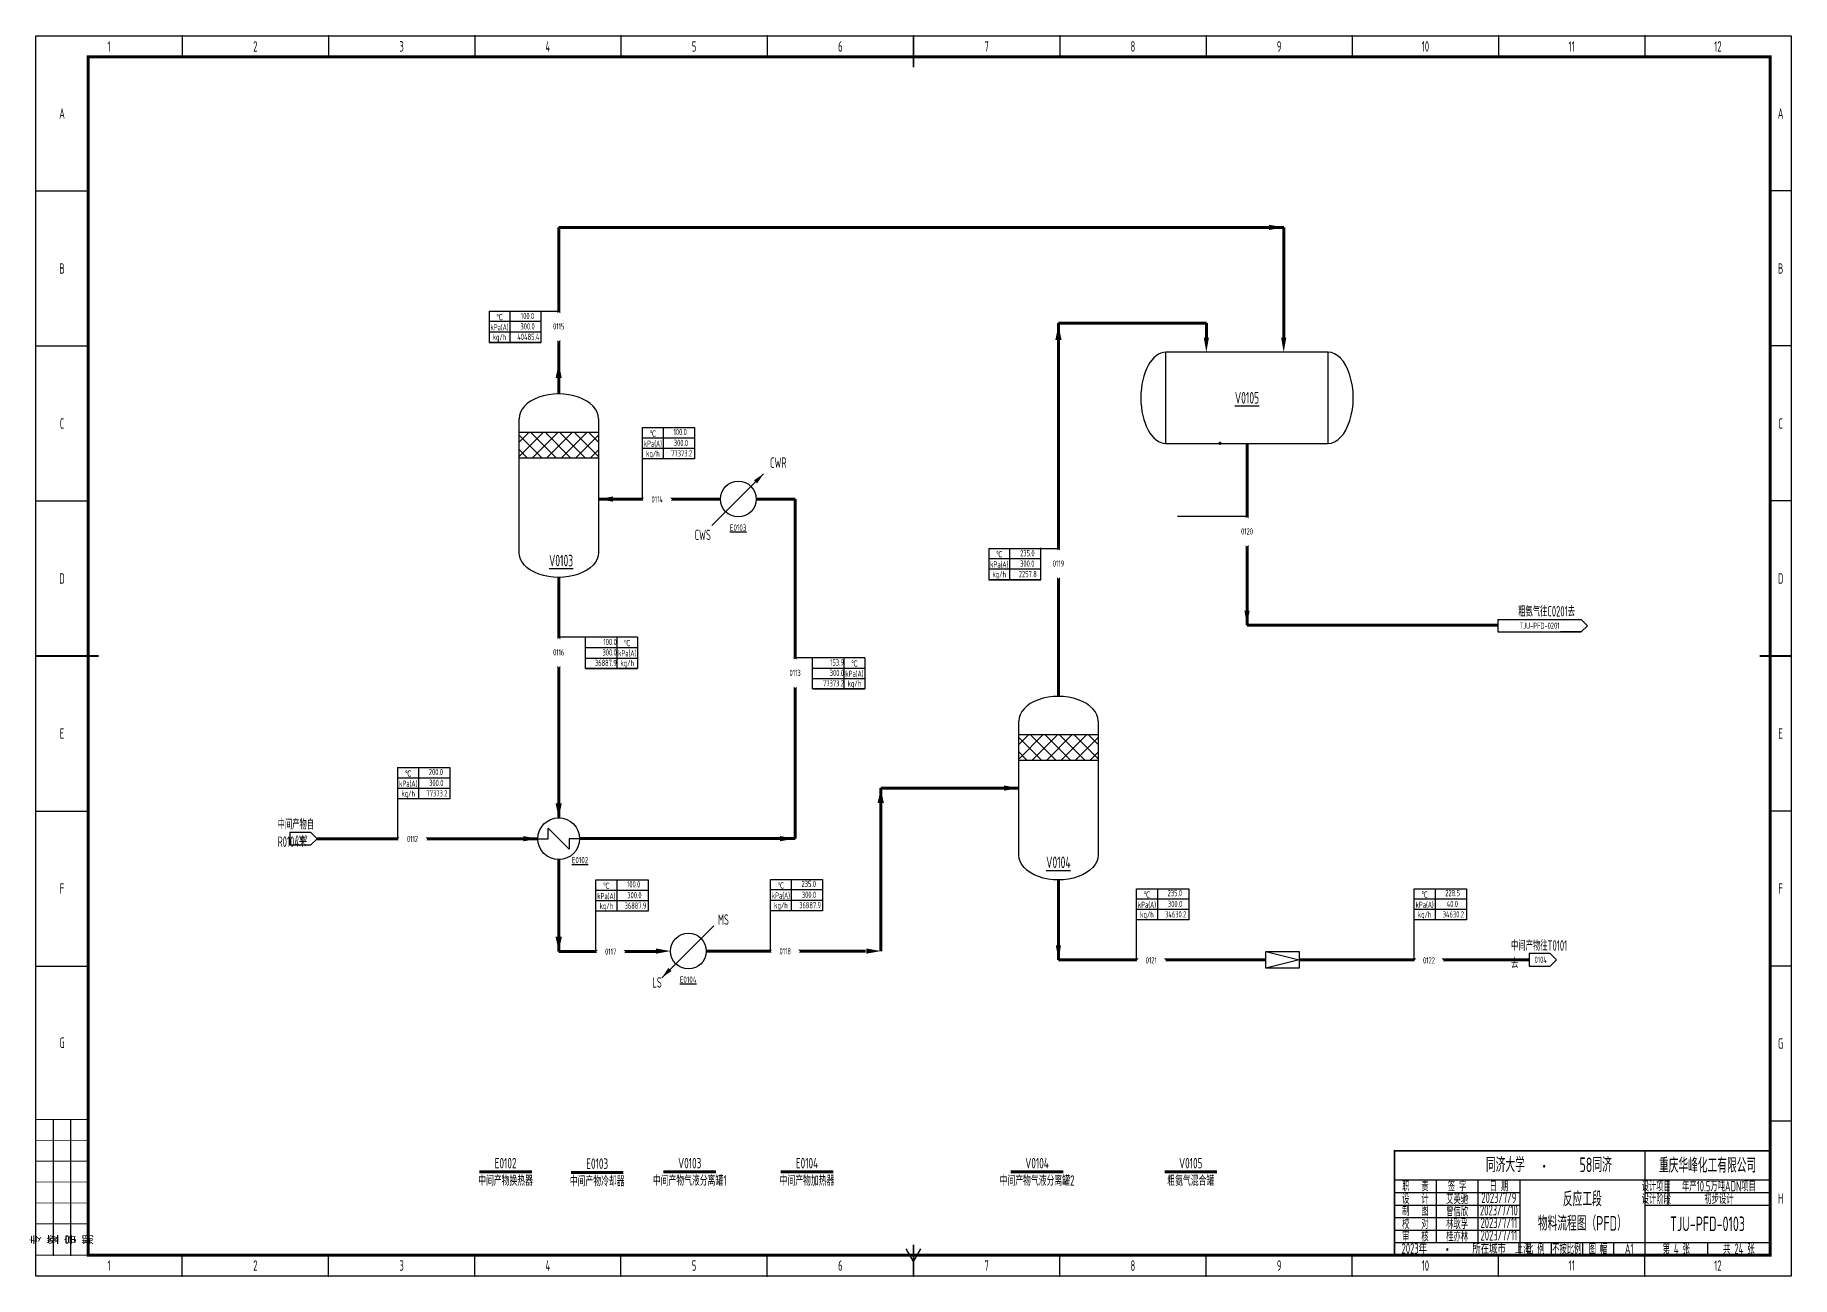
# Model space of a CAD drawing. Header units: millimetres. Extents: x 442 to 10185, y 1370 to 5122.
# Drawn here: x 3097 to 3939, y 3772 to 4367 of the extents above; entities that cross this region are included whole.
import ezdxf

# ---------------------------------------------------------------- set-up
doc = ezdxf.new("R2010")
doc.units = ezdxf.units.MM
doc.set_wipeout_variables(frame=1)
for name, color, linetype, lineweight in [('01-主物流线-粗实线', 132, 'Continuous', 80), ('01-文本 @ 1', 7, 'Continuous', 25), ('03-主物流线', 132, 'Continuous', 80), ('03-设备外轮廓线-细实线', 7, 'Continuous', 25), ('04-设备内部件-细实线', 181, 'Continuous', 25), ('05-图框与标题栏', 7, 'Continuous', 25), ('05-设备外轮廓线', 7, 'Continuous', 25), ('06-箭头', 7, 'Continuous', 25), ('07-箭头', 7, 'Continuous', 25), ('09-文本', 7, 'Continuous', 25), ('10-流股代号', 21, 'Continuous', 25), ('11-阀门与管件', 102, 'Continuous', 25), ('12-设备位号线', 7, 'Continuous', 80), ('15-物流表及物流信息标识', 7, 'Continuous', 25), ('17-文字（修改）', 7, 'Continuous', 15)]:
    doc.layers.add(name, color=color, linetype=linetype, lineweight=lineweight)
doc.layers.add('TITLE', color=7, linetype='Continuous')
doc.styles.add('3-gbcbig', font='gbenor.shx', dxfattribs={"width": 0.7, "height": 3, "bigfont": 'gbcbig.shx'})
doc.styles.add('5-gbcbig', font='gbenor.shx', dxfattribs={"width": 0.7, "height": 5, "bigfont": 'gbcbig.shx'})
doc.styles.add('7-gbcbig', font='gbenor.shx', dxfattribs={"width": 0.7, "height": 7, "bigfont": 'gbcbig.shx'})
doc.styles.add('EQ55', font='gbenor.shx', dxfattribs={"width": 0.75, "height": 5, "bigfont": 'gbcbig.shx'})
doc.styles.get("Standard").update_dxf_attribs({"font": 'arial.ttf'})
doc.styles.add('工程字', font='gbenor.shx', dxfattribs={"bigfont": 'gbcbig.shx'})

msp = doc.modelspace()

# ---------------------------------------------------------------- texts
at = {"char_height": 5.551, "attachment_point": 5, "style": '3-gbcbig'}
for s, insert in [('{\\LV0105}', (3677.91, 4193.28)), ('{\\LV0103}', (3349.23, 4115.33)), ('{\\LV0104}', (3587.52, 3970.79))]:
    msp.add_mtext_dynamic_manual_height_columns(s, width=23.5454, gutter_width=64.76, heights=[22.47], dxfattribs=dict(at, insert=insert))
at = {"color": 5, "char_height": 5, "width": 65.9276, "attachment_point": 5, "style": '5-gbcbig'}
for s, insert in [('CWR', (3453.31, 4162.22)), ('CWS', (3417.1, 4127.66))]:
    msp.add_mtext(s, dxfattribs=dict(at, insert=insert))
at = {"color": 1, "char_height": 5, "width": 65.9276, "attachment_point": 5, "style": '5-gbcbig'}
for s, insert in [('MS', (3427, 3943.36)), ('{\\W0.7;LS}', (3395.21, 3913.26))]:
    msp.add_mtext(s, dxfattribs=dict(at, insert=insert))
at = {"layer": '01-文本 @ 1', "char_height": 3, "attachment_point": 5, "style": 'EQ55'}
for s, insert in [('{\\LE0103}', (3434.06, 4131.12)), ('{\\LE0102}', (3358.29, 3971.84)), ('{\\LE0104}', (3410.12, 3914.6))]:
    msp.add_mtext_dynamic_manual_height_columns(s, width=28.0799, gutter_width=25, heights=[2.5], dxfattribs=dict(at, insert=insert))
at = {"layer": '05-图框与标题栏', "attachment_point": 5}
for s, width, gutter_width, heights, insert, char_height, style in [('1', 70.0833, 25, [0], (3132.63, 4361.61), 5, '5-gbcbig'), ('2', 70.0833, 12.5, [0], (3202.72, 4361.61), 5, '5-gbcbig'), ('3', 70.0833, 25, [0], (3272.8, 4361.61), 5, '5-gbcbig'), ('4', 70.0833, 25, [0], (3342.88, 4361.61), 5, '5-gbcbig'), ('5', 70.0833, 25, [0], (3412.97, 4361.61), 5, '5-gbcbig'), ('6', 70.0833, 25, [0], (3483.05, 4361.61), 5, '5-gbcbig'), ('7', 70.0833, 25, [0], (3553.13, 4361.61), 5, '5-gbcbig'), ('8', 70.0833, 25, [0], (3623.22, 4361.61), 5, '5-gbcbig'), ('9', 70.0833, 25, [0], (3693.3, 4361.61), 5, '5-gbcbig'), ('10', 70.0833, 25, [0], (3763.38, 4361.61), 5, '5-gbcbig'), ('11', 70.0833, 25, [0], (3833.47, 4361.61), 5, '5-gbcbig'), ('12', 70.0833, 25, [0], (3903.55, 4361.61), 5, '5-gbcbig'), ('A', 25, 25, [0], (3110.09, 4329.48), 5, '5-gbcbig'), ('A', 10, 25, [0], (3933.59, 4329.48), 5, '5-gbcbig'), ('B', 25, 25, [0], (3110.09, 4255.23), 5, '5-gbcbig'), ('B', 10, 25, [0], (3933.59, 4255.23), 5, '5-gbcbig'), ('C', 25, 25, [0], (3110.09, 4180.98), 5, '5-gbcbig'), ('C', 10, 25, [0], (3933.59, 4180.98), 5, '5-gbcbig'), ('D', 25, 25, [0], (3110.09, 4106.73), 5, '5-gbcbig'), ('D', 10, 25, [0], (3933.59, 4106.73), 5, '5-gbcbig'), ('E', 25, 25, [0], (3110.09, 4032.48), 5, '5-gbcbig'), ('E', 10, 25, [0], (3933.59, 4032.48), 5, '5-gbcbig'), ('F', 25, 25, [0], (3110.09, 3958.23), 5, '5-gbcbig'), ('F', 10, 25, [0], (3933.59, 3958.23), 5, '5-gbcbig'), ('G', 25, 25, [0], (3110.09, 3884.36), 5, '5-gbcbig'), ('G', 10, 25, [0], (3933.59, 3883.98), 5, '5-gbcbig'), ('重庆华峰化工有限公司', 60, 25, [0], (3898.59, 3825.61), 7, '7-gbcbig'), ('职   责', 20, 25, [0], (3758.59, 3815.61), 5, '5-gbcbig'), ('签 字', 20, 25, [0], (3778.59, 3815.61), 5, '5-gbcbig'), ('日 期', 20, 25, [0], (3798.59, 3815.61), 5, '5-gbcbig'), ('设计项目', 15, 25, [0], (3874.04, 3815.61), 5, '5-gbcbig'), ('设   计', 20, 25, [0], (3758.59, 3809.61), 5, '5-gbcbig'), ('制   图', 20, 25, [0], (3758.59, 3803.97), 5, '5-gbcbig'), ('艾英驰', 20, 25, [0], (3778.59, 3809.61), 5, '5-gbcbig'), ('曾信欣', 20, 25, [0], (3778.59, 3803.61), 5, '5-gbcbig'), ('2023/7/10', 20, 25, [0], (3798.59, 3804.11), 5, '5-gbcbig'), ('2023/7/9', 20, 25, [0], (3798.59, 3810.11), 5, '5-gbcbig'), ('设计阶段', 15, 25, [0], (3874.04, 3809.61), 5, '5-gbcbig'), ('H', 10, 25, [0], (3933.59, 3809.73), 5, '5-gbcbig'), ('校   对', 20, 25, [0], (3758.59, 3797.61), 5, '5-gbcbig'), ('林耿孚', 20, 25, [0], (3778.59, 3797.61), 5, '5-gbcbig'), ('2023/7/11', 20, 25, [0], (3798.59, 3798.11), 5, '5-gbcbig'), ('TJU-PFD-0103', 60, 25, [12.52], (3898.59, 3797.61), 7, '7-gbcbig'), ('审   核', 20, 25, [0], (3758.59, 3791.61), 5, '5-gbcbig'), ('桂亦林', 20, 25, [0], (3778.59, 3791.61), 5, '5-gbcbig'), ('2023/7/11', 20, 25, [0], (3798.59, 3792.11), 5, '5-gbcbig'), ('比 例', 15, 25, [0], (3816.09, 3785.61), 5, '5-gbcbig'), ('不按比例', 15, 25, [0], (3831.09, 3785.61), 5, '5-gbcbig'), ('图 幅', 15, 25, [0], (3846.09, 3785.61), 5, '5-gbcbig'), ('A1', 14.9167, 25, [0], (3861.05, 3785.61), 5, '5-gbcbig'), ('第 4 张', 30, 25, [0], (3883.59, 3785.61), 5, '5-gbcbig'), ('共 24 张', 30, 25, [0], (3913.59, 3785.61), 5, '5-gbcbig'), ('1', 70.0833, 25, [0], (3132.63, 3777.61), 5, '5-gbcbig'), ('2', 70.0833, 25, [0], (3202.72, 3777.61), 5, '5-gbcbig'), ('3', 70.0833, 25, [0], (3272.8, 3777.61), 5, '5-gbcbig'), ('4', 70.0833, 25, [0], (3342.88, 3777.61), 5, '5-gbcbig'), ('5', 70.0833, 25, [0], (3412.97, 3777.61), 5, '5-gbcbig'), ('6', 70.0833, 25, [0], (3483.05, 3777.61), 5, '5-gbcbig'), ('7', 70.0833, 25, [0], (3553.13, 3777.61), 5, '5-gbcbig'), ('8', 70.0833, 25, [0], (3623.22, 3777.61), 5, '5-gbcbig'), ('9', 70.0833, 25, [0], (3693.3, 3777.61), 5, '5-gbcbig'), ('10', 70.0833, 25, [0], (3763.38, 3777.61), 5, '5-gbcbig'), ('11', 70.0833, 25, [0], (3833.47, 3777.61), 5, '5-gbcbig'), ('12', 70.0833, 25, [0], (3903.55, 3777.61), 5, '5-gbcbig')]:
    msp.add_mtext_dynamic_manual_height_columns(s, width=width, gutter_width=gutter_width, heights=heights, dxfattribs=dict(at, insert=insert, char_height=char_height, style=style))
at = {"layer": '05-图框与标题栏'}
for s, insert, char_height, width, attachment_point, style in [('\\pi5.78018;同济大学             ', (3786.62, 3825.88), 7, 32.2593, 4, '7-gbcbig'), ('58同济          ', (3844.96, 3825.88), 7, 32.2593, 5, '7-gbcbig'), (' 2023{\\W0.8;年          所在城市  上海}', (3750.07, 3785.77), 5, 67.5295, 4, '5-gbcbig'), ('{\\fFangSong|b0|i0|c134|p49;\\W0.8;·}', (3771.16, 3787.75), 5, 18.9039, 1, '5-gbcbig')]:
    msp.add_mtext(s, dxfattribs=dict(at, insert=insert, char_height=char_height, width=width, attachment_point=attachment_point, style=style))
at = {"layer": '05-图框与标题栏', "insert": (3817.59, 3827.61), "char_height": 5, "width": 31.5065, "attachment_point": 1}
msp.add_mtext('{\\fFangSong|b0|i0|c134|p49;\\W0.8;·}', dxfattribs=at)
at = {"layer": '05-图框与标题栏', "char_height": 5, "attachment_point": 5, "rotation": 90, "style": '工程字'}
for s, insert in [('专业', (3101.76, 3790.11)), ('签字', (3110.09, 3790.11)), ('日期', (3118.42, 3790.11))]:
    msp.add_mtext_dynamic_manual_height_columns(s, width=8.3333, gutter_width=25, heights=[0], dxfattribs=dict(at, insert=insert))
at = {"layer": '09-文本'}
for s, width, gutter_width, heights, insert, char_height, attachment_point, style in [('粗氨气往C0201去', 27.3168, 35, [11.23], (3807.83, 4093.53), 5, 1, '5-gbcbig'), ('TJU-PFD-0201', 40, 12.5, [0], (3818.1, 4084.12), 3, 5, '3-gbcbig'), ('中间产物自R0104来', 27.3168, 35, [11.23], (3213.36, 3991.5), 5, 1, '5-gbcbig'), ('0102', 40, 12.5, [0], (3224.8, 3982.15), 3, 5, '3-gbcbig'), ('中间产物往T0101去', 27.3168, 35, [11.23], (3804.44, 3933.43), 5, 1, '5-gbcbig'), ('0104', 40, 12.5, [0], (3818.66, 3924.08), 3, 5, '3-gbcbig'), ('{\\W0.75;E0102}\\P{\\A1;\\W0.75;中间产物换热器}', 59.0038, 12.5, [0], (3322.63, 3822.49), 5, 5, '5-gbcbig'), ('{\\W0.75;E0103}\\P{\\A1;\\W0.75;中间产物冷却器}', 59.0038, 12.5, [0], (3366.51, 3822.24), 5, 5, '5-gbcbig'), ('{\\W0.75;V0103\\P\\A1;中间产物气液分离罐1}', 59.0038, 12.5, [0], (3410.87, 3822.49), 5, 5, '5-gbcbig'), ('{\\W0.75;E0104\\P\\A1;中间产物加热器}', 59.0038, 12.5, [0], (3467.05, 3822.49), 5, 5, '5-gbcbig'), ('{\\W0.75;V0104}\\P{\\A1;\\W0.75;中间产物气液分离罐2}', 59.0038, 12.5, [0], (3577.31, 3822.49), 5, 5, '5-gbcbig'), ('{\\W0.75;V0105}\\P{\\A1;\\W0.75;粗氨气混合罐}', 59.0038, 12.5, [0], (3650.96, 3822.49), 5, 5, '5-gbcbig'), ('反应工段\\P物料流程图（PFD）', 60, 12.5, [0], (3838.59, 3803.61), 7, 5, '7-gbcbig'), ('年产10.5万吨ADN项目', 49.0599, 35, [0], (3904.06, 3815.61), 5, 5, '5-gbcbig'), ('初步设计', 48.9999, 12.5, [0], (3904.09, 3809.61), 5, 5, '5-gbcbig')]:
    msp.add_mtext_dynamic_manual_height_columns(s, width=width, gutter_width=gutter_width, heights=heights, dxfattribs=dict(at, insert=insert, char_height=char_height, attachment_point=attachment_point, style=style))
at = {"layer": '15-物流表及物流信息标识', "char_height": 3, "style": '3-gbcbig'}
for s, width, insert, attachment_point in [('kPa(A)', 10, (3319.7, 4226.94), 5), ('℃', 10, (3319.7, 4231.94), 5), ('\\pi5.04931;300.0', 15, (3324.7, 4229), 1), ('\\pi5.22431;100.0', 15, (3324.7, 4234), 1), ('kg/h', 10, (3319.7, 4221.94), 5), ('\\pi3.5625;40485.4', 15, (3324.7, 4224), 1), ('℃', 10, (3393.19, 4176.14), 5), ('kPa(A)', 10, (3393.19, 4171.14), 5), ('kg/h', 10, (3393.19, 4166.14), 5), ('\\pi3.77245;77373.2', 15, (3398.19, 4168.19), 1), ('℃', 10, (3559.16, 4118.32), 5), ('\\pi5.02709;235.0', 15, (3564.16, 4120.37), 1), ('kPa(A)', 10, (3559.16, 4113.32), 5), ('kg/h', 10, (3559.16, 4108.32), 5), ('\\pi4.41528;2257.8', 15, (3564.16, 4110.37), 1), ('\\pi5.04931;300.0', 15, (3564.16, 4115.37), 1), ('100.0', 15, (3375.89, 4077.83), 3), ('℃', 10, (3380.89, 4075.78), 5), ('36887.9', 15, (3375.89, 4067.83), 3), ('300.0', 15, (3375.89, 4072.83), 3), ('kPa(A)', 10, (3380.89, 4070.78), 5), ('kg/h', 10, (3380.89, 4065.78), 5), ('153.9', 15, (3484.76, 4068.01), 3), ('℃', 10, (3489.76, 4065.96), 5), ('77373.2', 15, (3484.76, 4058.01), 3), ('300.0', 15, (3484.76, 4063.01), 3), ('kPa(A)', 10, (3489.76, 4060.96), 5), ('kg/h', 10, (3489.76, 4055.96), 5), ('kPa(A)', 10, (3275.94, 4008.28), 5), ('℃', 10, (3275.94, 4013.28), 5), ('kg/h', 10, (3275.94, 4003.28), 5), ('\\pi3.77245;77373.2', 15, (3280.94, 4005.33), 1), ('℃', 10, (3370.9, 3959.48), 5), ('kPa(A)', 10, (3454.55, 3954.69), 5), ('℃', 10, (3454.55, 3959.69), 5), ('℃', 10, (3629.95, 3955.3), 5), ('℃', 10, (3763.01, 3955.3), 5), ('kPa(A)', 10, (3370.9, 3954.48), 5), ('kg/h', 10, (3370.9, 3949.48), 5), ('\\pi3.76236;36887.9', 15, (3375.9, 3951.53), 1), ('kg/h', 10, (3454.55, 3949.69), 5), ('\\pi3.76236;36887.9', 15, (3459.55, 3951.74), 1), ('kPa(A)', 10, (3629.95, 3950.3), 5), ('kPa(A)', 10, (3763.01, 3950.3), 5), ('kg/h', 10, (3629.95, 3945.3), 5), ('\\pi3.68495;34630.2', 15, (3634.95, 3947.35), 1), ('kg/h', 10, (3763.01, 3945.3), 5), ('\\pi3.68495;34630.2', 15, (3768.01, 3947.35), 1)]:
    msp.add_mtext_dynamic_manual_height_columns(s, width=width, gutter_width=25, heights=[0], dxfattribs=dict(at, insert=insert, attachment_point=attachment_point))
at = {"layer": '17-文字（修改）', "char_height": 3, "attachment_point": 1, "style": '3-gbcbig'}
for s, insert in [('100.0', (3403.1, 4178.39)), ('\\pi5.04931;300.0', (3398.19, 4173.19)), ('200.0', (3285.85, 4015.53)), ('\\pi5.04931;300.0', (3280.94, 4010.33)), ('100.0', (3380.81, 3961.73)), ('\\pi5.04931;300.0', (3375.9, 3956.53)), ('235.0', (3464.45, 3961.94)), ('\\pi5.04931;300.0', (3459.55, 3956.74)), ('235.0', (3639.86, 3957.55)), ('228.5', (3772.92, 3957.55)), ('\\pi5.04931;300.0', (3634.95, 3952.35)), ('\\pi5.57431;40.0', (3768.01, 3952.35))]:
    msp.add_mtext_dynamic_manual_height_columns(s, width=15, gutter_width=25, heights=[0], dxfattribs=dict(at, insert=insert))

# ---------------------------------------------------------------- blocks, each defined once
blk = doc.blocks.new('箭头')
at = {"layer": '07-箭头'}
blk.add_lwpolyline([(0, 0, 0, 2.5, 0), (-7, 0, 2.5, 2.5, 0)], format="xyseb", dxfattribs=at)

# ---------------------------------------------------------------- hatches: boundary and pattern name
at = {"layer": '04-设备内部件-细实线'}
h = msp.add_hatch(dxfattribs=at)
h.set_pattern_fill('ANSI37', color=256, scale=1.544368)
h.set_pattern_definition([(45, (1323.273, -1169.2202), (-3.4672058, 3.4672058), []), (135, (1323.273, -1169.2202), (-3.4672058, -3.4672058), [])])
h.paths.add_polyline_path([(3367.09, 4164.61), (3367.09, 4176.86), (3329.08, 4176.86), (3329.08, 4164.61)])
h = msp.add_hatch(dxfattribs=at)
h.set_pattern_fill('ANSI37', color=256, scale=1.544368)
h.set_pattern_definition([(45, (1562.7275, -1314.102), (-3.4672058, 3.4672058), []), (135, (1562.7275, -1314.102), (-3.4672058, -3.4672058), [])])
h.paths.add_polyline_path([(3606.55, 4019.73), (3606.55, 4031.97), (3568.53, 4031.97), (3568.53, 4019.73)])

# ---------------------------------------------------------------- linework, layer by layer
for p, q in [((3639.05, 4171.43), (3716.77, 4171.43)), ((3828.1, 4087.12), (3838.1, 4087.12)), ((3838.1, 4087.12), (3841.1, 4084.12)), ((3841.1, 4084.12), (3838.1, 4081.12)), ((3838.1, 4081.12), (3828.1, 4081.12)), ((3229.27, 3985.09), (3219.27, 3985.09)), ((3219.27, 3985.09), (3219.27, 3979.09)), ((3232.27, 3982.09), (3229.27, 3985.09)), ((3229.27, 3979.09), (3232.27, 3982.09)), ((3219.27, 3979.09), (3229.27, 3979.09)), ((3823.14, 3927.03), (3813.14, 3927.03)), ((3813.14, 3927.03), (3813.14, 3921.03)), ((3826.14, 3924.03), (3823.14, 3927.03)), ((3823.14, 3921.03), (3826.14, 3924.03)), ((3813.14, 3921.03), (3823.14, 3921.03))]:
    msp.add_line(p, q)
for points in [[(3587.54, 4227.98, 0, 3, 0), (3587.54, 4220.98, 3, 3, 0)], [(3348.08, 4209.73, 0, 3, 0), (3348.08, 4202.73, 3, 3, 0)], [(3502.41, 4006.16, 0, 3, 0), (3502.41, 3999.16, 3, 3, 0)]]:
    msp.add_lwpolyline(points, format="xyseb")
at = {"layer": '01-主物流线-粗实线'}
for p, q in [((3348.08, 4195.17), (3348.08, 4274.92)), ((3348.08, 4274.92), (3695.48, 4274.92)), ((3695.48, 4274.92), (3695.48, 4222.14)), ((3587.54, 4050.28), (3587.54, 4229.01)), ((3587.54, 4229.01), (3658.42, 4229.01)), ((3658.42, 4229.01), (3658.42, 4222.14)), ((3677.91, 4171.43), (3677.91, 4084.33)), ((3425.57, 4144.78), (3367.09, 4144.78)), ((3461.31, 4144.78), (3442.72, 4144.78)), ((3461.31, 3982.19), (3461.31, 4144.78)), ((3348.08, 4107.26), (3348.08, 3992.09)), ((3677.91, 4084.33), (3798.1, 4084.33)), ((3502.41, 3928.26), (3502.41, 4006.33)), ((3502.41, 4006.33), (3568.53, 4006.33)), ((3232.27, 3982.09), (3338.08, 3982.09)), ((3461.31, 3982.11), (3358.08, 3982.11)), ((3348.08, 3972.09), (3348.08, 3928.12)), ((3587.54, 3962.37), (3587.54, 3924.03)), ((3348.08, 3928.12), (3394.96, 3928.12)), ((3418.79, 3928.26), (3495.05, 3928.26)), ((3587.54, 3924.03), (3686.89, 3924.03)), ((3702.89, 3924.03), (3813.14, 3924.03))]:
    msp.add_line(p, q, dxfattribs=at)
msp.add_point((3664.96, 4171.43), dxfattribs=at)
at = {"layer": '03-设备外轮廓线-细实线'}
for p, q in [((3716.77, 4215.14), (3639.05, 4215.14)), ((3329.08, 4119.14), (3329.08, 4183.29)), ((3367.09, 4183.29), (3367.09, 4119.14)), ((3568.53, 3974.25), (3568.53, 4038.4)), ((3606.55, 4038.4), (3606.55, 3974.25)), ((3338.08, 3982.09), (3343.08, 3982.09)), ((3343.08, 3982.09), (3343.08, 3987.09)), ((3348.08, 3982.09), (3343.08, 3987.09)), ((3348.08, 3982.09), (3353.08, 3977.09)), ((3358.08, 3982.09), (3353.08, 3982.09)), ((3353.08, 3982.09), (3353.08, 3977.09))]:
    msp.add_line(p, q, dxfattribs=at)
msp.add_circle((3348.08, 3982.09), 10, dxfattribs=at)
for centre, major_axis, ratio, start_param, end_param in [((3639.05, 4193.28), (0, -21.85), 0.550347, 3.141593, 6.283185), ((3716.77, 4193.28), (0, -21.85), 0.550347, 0, 3.141593), ((3348.08, 4183.29), (19.01, 0), 0.625, 0, 3.141593), ((3587.54, 4038.4), (19.01, 0), 0.625, 0, 3.141593)]:
    msp.add_ellipse(centre, major_axis=major_axis, ratio=ratio, start_param=start_param, end_param=end_param, dxfattribs=at)
at = {"layer": '03-设备外轮廓线-细实线', "extrusion": (0, 0, -1)}
for centre in [(3348.08, 4119.14), (3587.54, 3974.25)]:
    msp.add_ellipse(centre, major_axis=(19.01, 0), ratio=0.625, start_param=0, end_param=3.141593, dxfattribs=at)
at = {"layer": '04-设备内部件-细实线'}
for p, q in [((3639.05, 4171.43), (3639.05, 4215.14)), ((3716.77, 4171.43), (3716.77, 4215.14)), ((3329.08, 4176.86), (3367.09, 4176.86)), ((3329.08, 4164.61), (3367.09, 4164.61)), ((3568.53, 4031.97), (3606.55, 4031.97)), ((3568.53, 4019.73), (3606.55, 4019.73))]:
    msp.add_line(p, q, dxfattribs=at)
at = {"layer": '05-图框与标题栏'}
for p, q in [((3167.67, 4366.61), (3167.67, 4356.61)), ((3237.76, 4366.61), (3237.76, 4356.61)), ((3307.84, 4366.61), (3307.84, 4356.61)), ((3377.92, 4366.61), (3377.92, 4356.61)), ((3448.01, 4366.61), (3448.01, 4356.61)), ((3588.17, 4366.61), (3588.17, 4356.61)), ((3658.26, 4366.61), (3658.26, 4356.61)), ((3728.34, 4366.61), (3728.34, 4356.61)), ((3798.42, 4366.61), (3798.42, 4356.61)), ((3868.51, 4366.61), (3868.51, 4356.61)), ((3097.59, 4292.36), (3122.59, 4292.36)), ((3938.59, 4292.36), (3928.59, 4292.36)), ((3097.59, 4218.11), (3122.59, 4218.11)), ((3938.59, 4218.11), (3928.59, 4218.11)), ((3097.59, 4143.86), (3122.59, 4143.86)), ((3938.59, 4143.86), (3928.59, 4143.86)), ((3097.59, 3995.36), (3122.59, 3995.36)), ((3938.59, 3995.36), (3928.59, 3995.36)), ((3097.59, 3921.11), (3122.59, 3921.11)), ((3938.59, 3921.11), (3928.59, 3921.11)), ((3105.92, 3782.61), (3105.92, 3847.61)), ((3114.26, 3782.61), (3114.26, 3847.61)), ((3938.59, 3846.86), (3928.59, 3846.86)), ((3868.59, 3832.61), (3868.59, 3782.61)), ((3748.59, 3818.61), (3928.59, 3818.61)), ((3768.59, 3818.61), (3768.59, 3788.61)), ((3788.59, 3818.61), (3788.59, 3788.61)), ((3808.59, 3818.61), (3808.59, 3782.61)), ((3879.59, 3818.61), (3879.59, 3806.61)), ((3748.59, 3812.61), (3808.59, 3812.61)), ((3748.59, 3806.61), (3808.59, 3806.61)), ((3868.59, 3812.61), (3928.59, 3812.61)), ((3868.59, 3806.61), (3928.59, 3806.61)), ((3748.59, 3800.61), (3808.59, 3800.61)), ((3748.59, 3794.61), (3808.59, 3794.61)), ((3748.59, 3788.61), (3928.59, 3788.61)), ((3823.59, 3788.61), (3823.59, 3782.61)), ((3838.59, 3788.61), (3838.59, 3782.61)), ((3853.59, 3788.61), (3853.59, 3782.61)), ((3898.59, 3788.61), (3898.59, 3782.61)), ((3167.67, 3772.61), (3167.67, 3782.61)), ((3237.76, 3772.61), (3237.76, 3782.61)), ((3307.84, 3772.61), (3307.84, 3782.61)), ((3377.92, 3772.61), (3377.92, 3782.61)), ((3448.01, 3772.61), (3448.01, 3782.61)), ((3518.09, 3779.61), (3514.63, 3785.61)), ((3518.09, 3779.61), (3521.55, 3785.61)), ((3588.17, 3772.61), (3588.17, 3782.61)), ((3658.26, 3772.61), (3658.26, 3782.61)), ((3728.34, 3772.61), (3728.34, 3782.61)), ((3798.42, 3772.61), (3798.42, 3782.61)), ((3868.51, 3772.61), (3868.51, 3782.61))]:
    msp.add_line(p, q, dxfattribs=at)
for points, const_width in [([(3518.09, 4366.61), (3518.09, 4351.61)], 0.8), ([(3097.59, 4069.61), (3127.59, 4069.61)], 0.8), ([(3938.59, 4069.61), (3923.59, 4069.61)], 0.8), ([(3122.59, 3847.61), (3097.59, 3847.61)], 0.4), ([(3122.59, 3837.61), (3097.59, 3837.61)], 0.4), ([(3928.59, 3832.61), (3748.59, 3832.61), (3748.59, 3782.61)], 0.8), ([(3122.59, 3827.61), (3097.59, 3827.61)], 0.4), ([(3122.59, 3817.61), (3097.59, 3817.61)], 0.4), ([(3122.59, 3807.61), (3097.59, 3807.61)], 0.4), ([(3122.59, 3797.61), (3097.59, 3797.61)], 0.4), ([(3122.59, 3782.61), (3097.59, 3782.61)], 0.4), ([(3518.09, 3772.61), (3518.09, 3787.61)], 0.8)]:
    msp.add_lwpolyline(points, dxfattribs=dict(at, const_width=const_width))
at = {"layer": '05-图框与标题栏', "const_width": 1.4}
msp.add_lwpolyline([(3122.59, 4356.61), (3122.59, 3782.61), (3928.59, 3782.61), (3928.59, 4356.61)], close=True, dxfattribs=at)
at = {"layer": '05-图框与标题栏'}
for p in [(3167.67, 4366.61), (3167.67, 4366.61), (3167.67, 4366.61), (3237.76, 4366.61), (3237.76, 4366.61), (3237.76, 4366.61), (3307.84, 4366.61), (3307.84, 4366.61), (3307.84, 4366.61), (3377.92, 4366.61), (3377.92, 4366.61), (3377.92, 4366.61), (3448.01, 4366.61), (3448.01, 4366.61), (3448.01, 4366.61), (3518.09, 4366.61), (3518.09, 4366.61), (3518.09, 4366.61), (3588.17, 4366.61), (3588.17, 4366.61), (3588.17, 4366.61), (3658.26, 4366.61), (3658.26, 4366.61), (3658.26, 4366.61), (3728.34, 4366.61), (3728.34, 4366.61), (3728.34, 4366.61), (3798.42, 4366.61), (3798.42, 4366.61), (3798.42, 4366.61), (3868.51, 4366.61), (3868.51, 4366.61), (3868.51, 4366.61), (3938.59, 4292.36), (3938.59, 4218.11), (3938.59, 4143.86), (3938.59, 4069.61), (3938.59, 3995.36), (3938.59, 3921.11), (3938.59, 3846.86), (3105.92, 3782.61), (3114.26, 3782.61), (3167.67, 3772.61), (3237.76, 3772.61), (3307.84, 3772.61), (3377.92, 3772.61), (3448.01, 3772.61), (3518.09, 3772.61), (3588.17, 3772.61), (3658.26, 3772.61), (3728.34, 3772.61), (3798.42, 3772.61), (3868.51, 3772.61)]:
    msp.add_point(p, dxfattribs=at)
at = {"layer": '05-设备外轮廓线'}
for p, q in [((3446.28, 4156.91), (3421.42, 4132.05)), ((3397.48, 3915.52), (3422.34, 3940.38))]:
    msp.add_line(p, q, dxfattribs=at)
for centre in [(3434.15, 4144.78), (3410.21, 3928.26)]:
    msp.add_circle(centre, 8.58, dxfattribs=at)
at = {"layer": '06-箭头'}
for points in [[(3348.08, 3992.09, 0, 3, 0), (3348.08, 3999.09, 3, 3, 0)], [(3348.08, 3928.12, 0, 3, 0), (3348.08, 3935.12, 3, 3, 0)]]:
    msp.add_lwpolyline(points, format="xyseb", dxfattribs=at)
at = {"layer": '07-箭头'}
for points in [[(3446.28, 4156.91, 0, 2.14, 0), (3442.34, 4152.97, 2.14, 2.14, 0)], [(3397.48, 3915.52, 0, 2.14, 0), (3401.42, 3919.46, 2.14, 2.14, 0)]]:
    msp.add_lwpolyline(points, format="xyseb", dxfattribs=at)
at = {"layer": '09-文本'}
for p, q in [((3798.1, 4087.12), (3838.1, 4087.12)), ((3798.1, 4087.12), (3798.1, 4081.12)), ((3841.1, 4084.12), (3838.1, 4087.12)), ((3841.1, 4084.12), (3838.1, 4081.12)), ((3798.1, 4081.12), (3838.1, 4081.12))]:
    msp.add_line(p, q, dxfattribs=at)
at = {"layer": '11-阀门与管件'}
for p, q in [((3686.89, 3920.03), (3686.89, 3928.03)), ((3686.89, 3928.03), (3702.89, 3928.03)), ((3686.89, 3928.03), (3702.89, 3924.03)), ((3702.89, 3924.03), (3686.89, 3920.03)), ((3702.89, 3928.03), (3702.89, 3920.03)), ((3702.89, 3920.03), (3686.89, 3920.03))]:
    msp.add_line(p, q, dxfattribs=at)
at = {"layer": '12-设备位号线'}
for p, q in [((3335.13, 3822.52), (3310.13, 3822.52)), ((3379.01, 3822.27), (3354.01, 3822.27)), ((3423.37, 3822.52), (3398.37, 3822.52)), ((3479.55, 3822.52), (3454.55, 3822.52)), ((3589.81, 3822.52), (3564.81, 3822.52)), ((3663.46, 3822.52), (3638.46, 3822.52))]:
    msp.add_line(p, q, dxfattribs=at)
at = {"layer": '15-物流表及物流信息标识'}
for p, q in [((3314.7, 4234.79), (3314.7, 4219.79)), ((3324.7, 4234.79), (3324.7, 4219.79)), ((3388.19, 4178.99), (3413.19, 4178.99)), ((3398.19, 4178.99), (3398.19, 4163.99)), ((3413.19, 4178.99), (3413.19, 4163.99)), ((3413.19, 4173.99), (3388.19, 4173.99)), ((3413.19, 4168.99), (3388.19, 4168.99)), ((3413.19, 4163.99), (3388.19, 4163.99)), ((3554.16, 4121.17), (3554.16, 4106.17)), ((3564.16, 4121.17), (3564.16, 4106.17)), ((3360.89, 4063.63), (3360.89, 4078.83)), ((3375.89, 4078.63), (3375.89, 4063.63)), ((3385.89, 4078.63), (3385.89, 4063.63)), ((3360.89, 4073.63), (3385.89, 4073.63)), ((3360.89, 4068.63), (3385.89, 4068.63)), ((3484.76, 4068.81), (3484.76, 4053.81)), ((3494.76, 4068.81), (3494.76, 4053.81)), ((3360.89, 4063.63), (3385.89, 4063.63)), ((3385.89, 4063.63), (3360.89, 4063.63)), ((3270.94, 4016.13), (3295.94, 4016.13)), ((3280.94, 4016.13), (3280.94, 4001.13)), ((3295.94, 4016.13), (3295.94, 4001.13)), ((3295.94, 4011.13), (3270.94, 4011.13)), ((3295.94, 4006.13), (3270.94, 4006.13)), ((3295.94, 4001.13), (3270.94, 4001.13)), ((3365.9, 3962.33), (3390.9, 3962.33)), ((3390.9, 3957.33), (3365.9, 3957.33)), ((3375.9, 3962.33), (3375.9, 3947.33)), ((3390.9, 3962.33), (3390.9, 3947.33)), ((3449.55, 3962.54), (3474.55, 3962.54)), ((3474.55, 3957.54), (3449.55, 3957.54)), ((3459.55, 3962.54), (3459.55, 3947.54)), ((3474.55, 3962.54), (3474.55, 3947.54)), ((3624.95, 3958.15), (3649.95, 3958.15)), ((3634.95, 3958.15), (3634.95, 3943.15)), ((3649.95, 3958.15), (3649.95, 3943.15)), ((3758.01, 3958.15), (3783.01, 3958.15)), ((3768.01, 3958.15), (3768.01, 3943.15)), ((3783.01, 3958.15), (3783.01, 3943.15)), ((3390.9, 3952.33), (3365.9, 3952.33)), ((3474.55, 3952.54), (3449.55, 3952.54)), ((3649.95, 3953.15), (3624.95, 3953.15)), ((3649.95, 3948.15), (3624.95, 3948.15)), ((3783.01, 3953.15), (3758.01, 3953.15)), ((3783.01, 3948.15), (3758.01, 3948.15)), ((3390.9, 3947.33), (3365.9, 3947.33)), ((3474.55, 3947.54), (3449.55, 3947.54)), ((3649.95, 3943.15), (3624.95, 3943.15)), ((3783.01, 3943.15), (3758.01, 3943.15))]:
    msp.add_line(p, q, dxfattribs=at)
at = {"layer": 'TITLE'}
for p, q in [((3097.59, 4366.61), (3938.59, 4366.61)), ((3097.59, 3772.61), (3097.59, 4366.61)), ((3938.59, 4366.61), (3938.59, 3772.61)), ((3938.59, 3772.61), (3097.59, 3772.61))]:
    msp.add_line(p, q, dxfattribs=at)

# ---------------------------------------------------------------- block references
at = {"layer": '03-主物流线', "rotation": 270}
for p in [(3658.42, 4215.14), (3695.48, 4215.14), (3677.91, 4084.33), (3587.54, 3924.03)]:
    msp.add_blockref('箭头', p, dxfattribs=at)
at = {"layer": '07-箭头'}
for p in [(3695.48, 4274.92), (3568.49, 4006.33), (3338.11, 3982.09), (3461.15, 3982.11), (3401.64, 3928.26), (3502.41, 3928.26)]:
    msp.add_blockref('箭头', p, dxfattribs=at)
at = {"layer": '07-箭头', "xscale": -1}
msp.add_blockref('箭头', (3367.09, 4144.78), dxfattribs=at)

msp.set_redraw_order([(e.dxf.handle, doc.entitydb.next_handle()) for e in msp.query("TEXT MTEXT ATTDEF DIMENSION ARC_DIMENSION")])  # texts and dimensions are drawn at this point

# ---------------------------------------------------------------- next in the draw order: wipeouts: each hides what was drawn before it
for points in [[(3341.01, 4227.39), (3348.08, 4234.46), (3355.15, 4227.39), (3348.08, 4220.32)], [(3388.19, 4144.54), (3395.26, 4151.61), (3402.34, 4144.54), (3395.26, 4137.47)], [(3670.84, 4129.17), (3677.91, 4136.24), (3684.98, 4129.17), (3677.91, 4122.1)], [(3580.46, 4113.77), (3587.54, 4120.84), (3594.61, 4113.77), (3587.54, 4106.69)], [(3355.16, 4071.23), (3348.09, 4078.3), (3341.02, 4071.23), (3348.09, 4064.16)], [(3468.45, 4061.4), (3461.38, 4068.47), (3454.31, 4061.4), (3461.38, 4054.33)], [(3270.94, 3981.85), (3278.01, 3988.92), (3285.08, 3981.85), (3278.01, 3974.77)], [(3365.9, 3927.88), (3372.97, 3934.95), (3380.04, 3927.88), (3372.97, 3920.81)], [(3449.55, 3928.09), (3456.62, 3935.16), (3463.69, 3928.09), (3456.62, 3921.02)], [(3624.95, 3923.7), (3632.02, 3930.77), (3639.09, 3923.7), (3632.02, 3916.63)], [(3758.01, 3923.7), (3765.08, 3930.77), (3772.15, 3923.7), (3765.08, 3916.63)]]:
    msp.add_wipeout(points).dxf.layer = '10-流股代号'

# ---------------------------------------------------------------- next in the draw order: linework, layer by layer
at = {"layer": '15-物流表及物流信息标识'}
for p, q in [((3314.7, 4234.79), (3348.14, 4234.79)), ((3339.7, 4219.79), (3339.7, 4235)), ((3339.7, 4229.79), (3314.7, 4229.79)), ((3339.7, 4224.79), (3314.7, 4224.79)), ((3339.7, 4219.79), (3314.7, 4219.79)), ((3314.7, 4219.79), (3339.7, 4219.79)), ((3388.19, 4144.54), (3388.19, 4178.99)), ((3644.53, 4136.57), (3677.97, 4136.57)), ((3554.16, 4121.17), (3587.6, 4121.17)), ((3579.16, 4106.17), (3579.16, 4121.37)), ((3579.16, 4116.17), (3554.16, 4116.17)), ((3579.16, 4111.17), (3554.16, 4111.17)), ((3579.16, 4106.17), (3554.16, 4106.17)), ((3554.16, 4106.17), (3579.16, 4106.17)), ((3385.89, 4078.63), (3348.03, 4078.63)), ((3494.76, 4068.81), (3461.32, 4068.81)), ((3469.76, 4053.81), (3469.76, 4069.01)), ((3469.76, 4063.81), (3494.76, 4063.81)), ((3469.76, 4058.81), (3494.76, 4058.81)), ((3469.76, 4053.81), (3494.76, 4053.81)), ((3494.76, 4053.81), (3469.76, 4053.81)), ((3270.94, 3981.85), (3270.94, 4016.3)), ((3365.9, 3927.88), (3365.9, 3962.33)), ((3449.55, 3928.09), (3449.55, 3962.54)), ((3624.95, 3923.7), (3624.95, 3958.15)), ((3758.01, 3923.7), (3758.01, 3958.15))]:
    msp.add_line(p, q, dxfattribs=at)

# ---------------------------------------------------------------- next in the draw order: texts
at = {"layer": '09-文本', "char_height": 3, "attachment_point": 5, "style": '3-gbcbig'}
for s, insert in [('0115', (3348.1, 4227.51)), ('0114', (3395.28, 4144.65)), ('0120', (3677.92, 4129.29)), ('0119', (3587.55, 4113.88)), ('0116', (3348.07, 4071.35)), ('0113', (3461.36, 4061.52)), ('0112', (3278.03, 3981.96)), ('0117', (3372.98, 3927.99)), ('0118', (3456.63, 3928.2)), ('0121', (3632.04, 3923.82)), ('0122', (3765.1, 3923.82))]:
    msp.add_mtext_dynamic_manual_height_columns(s, width=7.0711, gutter_width=12.5, heights=[0], dxfattribs=dict(at, insert=insert))

doc.saveas('drawing.dxf')
